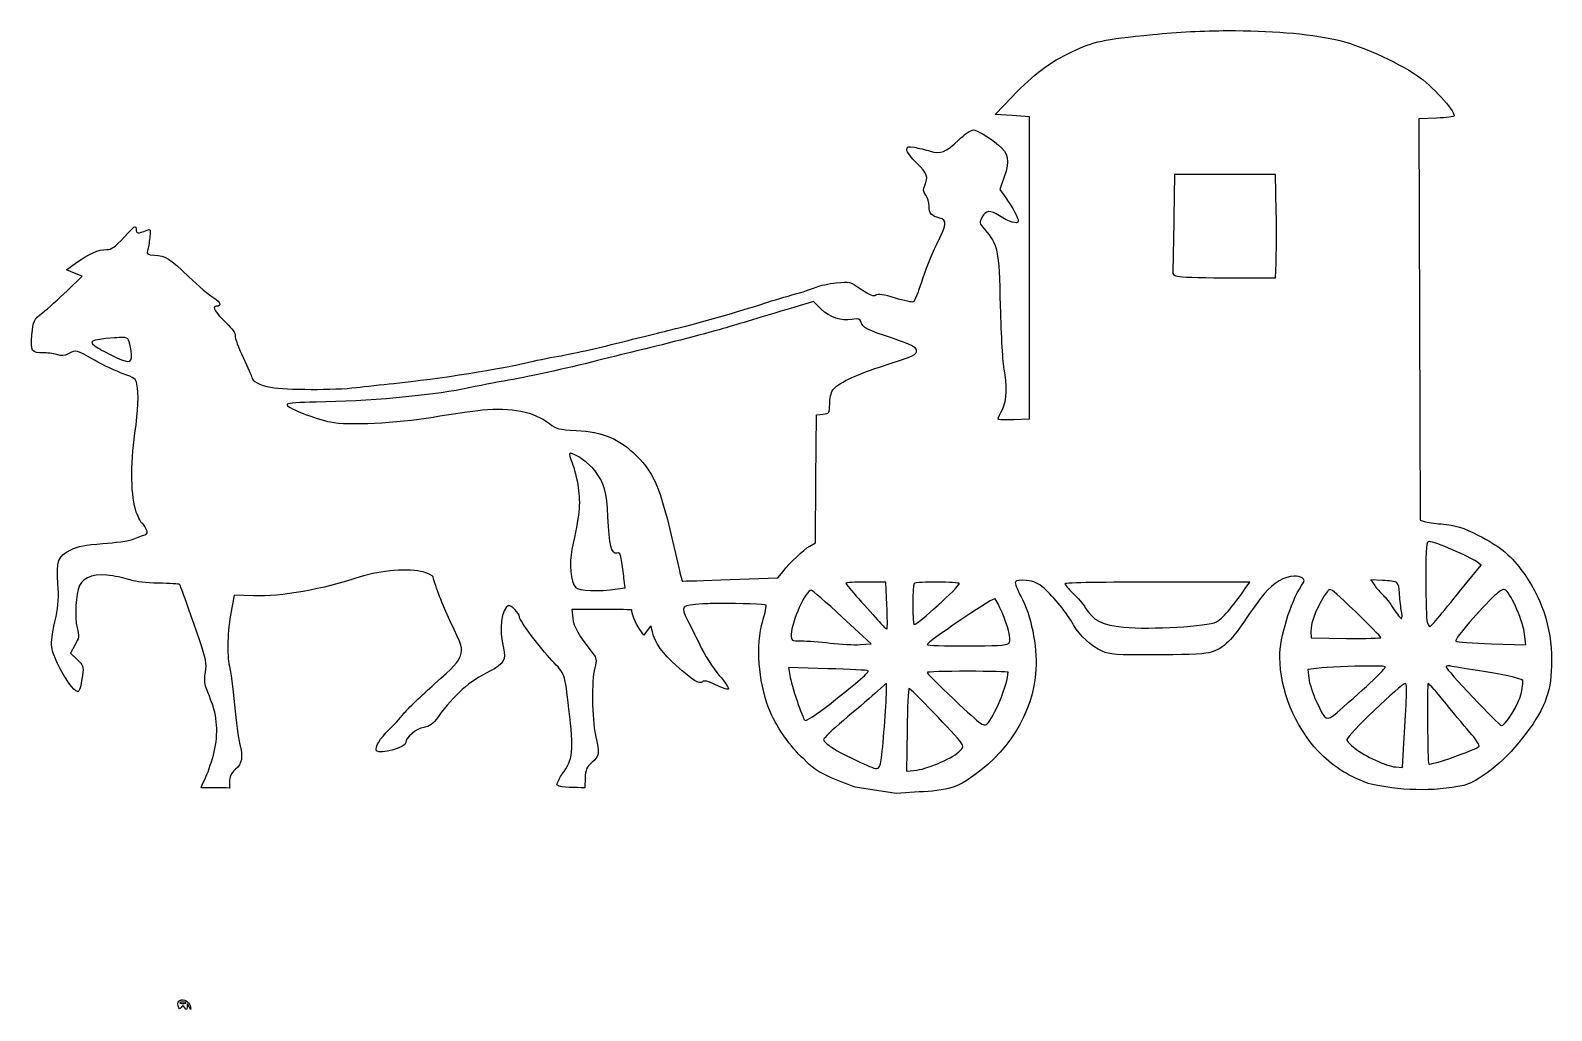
# Model space of a CAD drawing. Header units: centimetres. Extents: x -15.1 to 4.8, y -6 to 6.7.
import ezdxf

# ---------------------------------------------------------------- set-up
doc = ezdxf.new("R2010")
doc.units = ezdxf.units.CM
doc.header["$MEASUREMENT"] = 0
doc.layers.add('Layer 1', color=7, linetype='Continuous')

msp = doc.modelspace()

# ---------------------------------------------------------------- linework, layer by layer
at = {"layer": 'Layer 1'}
for points, knots in [([(0.56032, 6.73907), (0.23906, 6.73759), (-0.09446, 6.72101), (-0.41864, 6.68863), (-0.41864, 6.68863), (-1.09387, 6.6212), (-1.17349, 6.60371), (-1.47449, 6.46291), (-1.47449, 6.46291), (-1.76818, 6.32553), (-1.96386, 6.17813), (-2.25418, 5.87587), (-2.25418, 5.87587), (-2.25418, 5.87587), (-2.47908, 5.64271), (-2.47908, 5.64271), (-2.47908, 5.64271), (-2.47908, 5.64271), (-2.25418, 5.62948), (-2.25418, 5.62948), (-2.25418, 5.62948), (-2.25418, 5.62948), (-2.03011, 5.61625), (-2.03011, 5.61625), (-2.03011, 5.61625), (-2.03011, 5.61625), (-2.03011, 3.6451), (-2.03011, 3.6451), (-2.03011, 3.6451), (-2.03011, 3.6451), (-2.03011, 1.67395), (-2.03011, 1.67395), (-2.03011, 1.67395), (-2.03011, 1.67395), (-2.23516, 1.66568), (-2.23516, 1.66568), (-2.23516, 1.66568), (-2.34794, 1.66143), (-2.44021, 1.66547), (-2.44021, 1.67395), (-2.44021, 1.67395), (-2.44021, 1.68242), (-2.4164, 1.73596), (-2.38729, 1.79301), (-2.38729, 1.79301), (-2.32809, 1.90905), (-2.31862, 2.12507), (-2.36414, 2.32218), (-2.36414, 2.32218), (-2.37926, 2.38766), (-2.40021, 2.75676), (-2.41044, 3.14239), (-2.41044, 3.14239), (-2.43079, 3.90925), (-2.43589, 3.93255), (-2.61632, 4.14698), (-2.61632, 4.14698), (-2.68407, 4.2275), (-2.68586, 4.23745), (-2.64939, 4.30242), (-2.64939, 4.30242), (-2.59675, 4.3962), (-2.54199, 4.4016), (-2.42201, 4.32309), (-2.42201, 4.32309), (-2.30087, 4.24382), (-2.17562, 4.20755), (-2.17562, 4.25198), (-2.17562, 4.25198), (-2.17562, 4.29512), (-2.24907, 4.43331), (-2.3385, 4.55873), (-2.3385, 4.55873), (-2.3385, 4.55873), (-2.41457, 4.66456), (-2.41457, 4.66456), (-2.41457, 4.66456), (-2.41457, 4.66456), (-2.35835, 4.83075), (-2.35835, 4.83075), (-2.35835, 4.83075), (-2.28598, 5.04504), (-2.30336, 5.14128), (-2.43276, 5.24582), (-2.43276, 5.24582), (-2.57794, 5.3631), (-2.71176, 5.4425), (-2.76597, 5.44343), (-2.76597, 5.44343), (-2.79231, 5.44389), (-2.87652, 5.38497), (-2.95283, 5.31279), (-2.95283, 5.31279), (-3.12592, 5.14909), (-3.18588, 5.12522), (-3.3249, 5.16644), (-3.3249, 5.16644), (-3.38393, 5.18394), (-3.47704, 5.20689), (-3.53161, 5.21688), (-3.53161, 5.21688), (-3.61678, 5.23247), (-3.63083, 5.22792), (-3.63083, 5.18629), (-3.63083, 5.18629), (-3.63083, 5.15962), (-3.5713, 5.07936), (-3.49854, 5.0077), (-3.49854, 5.0077), (-3.36123, 4.87245), (-3.34613, 4.82946), (-3.39601, 4.71997), (-3.39601, 4.71997), (-3.41966, 4.66805), (-3.417, 4.64232), (-3.38278, 4.59347), (-3.38278, 4.59347), (-3.35921, 4.55982), (-3.33979, 4.49469), (-3.33979, 4.44878), (-3.33979, 4.44878), (-3.33979, 4.35534), (-3.30743, 4.31925), (-3.20088, 4.29251), (-3.20088, 4.29251), (-3.10106, 4.26746), (-3.10683, 4.2154), (-3.24222, 3.94194), (-3.24222, 3.94194), (-3.30512, 3.8149), (-3.39144, 3.59944), (-3.43404, 3.46321), (-3.43404, 3.46321), (-3.47664, 3.32698), (-3.52591, 3.20962), (-3.54318, 3.20276), (-3.54318, 3.20276), (-3.56045, 3.1959), (-3.66849, 3.21898), (-3.78296, 3.25402), (-3.78296, 3.25402), (-3.93535, 3.30067), (-4.0026, 3.3104), (-4.03431, 3.2904), (-4.03431, 3.2904), (-4.06803, 3.26913), (-4.1101, 3.28604), (-4.22448, 3.36481), (-4.22448, 3.36481), (-4.36924, 3.46451), (-4.37412, 3.46598), (-4.55025, 3.44832), (-4.55025, 3.44832), (-4.64857, 3.43846), (-4.76617, 3.41281), (-4.81153, 3.3921), (-4.81153, 3.3921), (-4.85688, 3.37139), (-4.99976, 3.32522), (-5.12903, 3.28957), (-5.12903, 3.28957), (-5.2583, 3.25392), (-5.43529, 3.20074), (-5.5226, 3.17133), (-5.5226, 3.17133), (-5.77435, 3.08656), (-6.37491, 2.91452), (-6.62062, 2.85631), (-6.62062, 2.85631), (-6.74431, 2.82701), (-7.08364, 2.74276), (-7.37468, 2.66945), (-7.37468, 2.66945), (-7.66572, 2.59614), (-8.02291, 2.51663), (-8.16843, 2.49251), (-8.16843, 2.49251), (-8.31395, 2.46839), (-8.4985, 2.43084), (-8.57853, 2.40983), (-8.57853, 2.40983), (-8.87255, 2.33263), (-9.74746, 2.19515), (-10.32478, 2.13532), (-10.32478, 2.13532), (-10.47758, 2.11949), (-10.69669, 2.09601), (-10.81178, 2.0824), (-10.81178, 2.0824), (-11.09576, 2.04884), (-11.73463, 2.05042), (-11.92716, 2.08571), (-11.92716, 2.08571), (-12.07094, 2.11206), (-12.17686, 2.16781), (-12.17686, 2.21717), (-12.17686, 2.21717), (-12.17686, 2.22802), (-12.22728, 2.34305), (-12.28848, 2.47183), (-12.28848, 2.47183), (-12.34968, 2.60061), (-12.39682, 2.72871), (-12.39349, 2.75708), (-12.39349, 2.75708), (-12.38976, 2.78876), (-12.43301, 2.85256), (-12.50594, 2.92244), (-12.50594, 2.92244), (-12.64897, 3.05949), (-12.7003, 3.14237), (-12.64237, 3.14237), (-12.64237, 3.14237), (-12.56244, 3.14237), (-12.57664, 3.19278), (-12.67296, 3.25151), (-12.67296, 3.25151), (-12.72762, 3.28484), (-12.87338, 3.40855), (-12.99707, 3.52684), (-12.99707, 3.52684), (-13.25623, 3.77469), (-13.30069, 3.80217), (-13.44769, 3.81044), (-13.44769, 3.81044), (-13.54257, 3.81578), (-13.55335, 3.82337), (-13.53781, 3.86997), (-13.53781, 3.86997), (-13.5281, 3.89907), (-13.51436, 3.97544), (-13.50722, 4.03947), (-13.50722, 4.03947), (-13.49544, 4.145), (-13.49893, 4.1537), (-13.5436, 4.13538), (-13.5436, 4.13538), (-13.66635, 4.08505), (-13.68546, 4.08709), (-13.68664, 4.15109), (-13.68664, 4.15109), (-13.68764, 4.20537), (-13.70789, 4.19124), (-13.83878, 4.04774), (-13.83878, 4.04774), (-13.96267, 3.9119), (-14.00404, 3.88222), (-14.07194, 3.88238), (-14.07194, 3.88238), (-14.17837, 3.88262), (-14.30051, 3.83008), (-14.46303, 3.71288), (-14.46303, 3.71288), (-14.46303, 3.71288), (-14.59284, 3.61945), (-14.59284, 3.61945), (-14.59284, 3.61945), (-14.59284, 3.61945), (-14.49114, 3.57646), (-14.49114, 3.57646), (-14.49114, 3.57646), (-14.49114, 3.57646), (-14.38861, 3.53429), (-14.38861, 3.53429), (-14.38861, 3.53429), (-14.38861, 3.53429), (-14.58622, 3.34495), (-14.58622, 3.34495), (-14.58622, 3.34495), (-14.69494, 3.24085), (-14.83876, 3.1115), (-14.90537, 3.05804), (-14.90537, 3.05804), (-15.02434, 2.96256), (-15.02676, 2.95715), (-15.04428, 2.76865), (-15.04428, 2.76865), (-15.0647, 2.54893), (-15.05454, 2.53446), (-14.88388, 2.53383), (-14.88388, 2.53383), (-14.82298, 2.53362), (-14.744, 2.52249), (-14.70859, 2.50903), (-14.70859, 2.50903), (-14.66334, 2.49182), (-14.62325, 2.49575), (-14.57216, 2.52226), (-14.57216, 2.52226), (-14.4703, 2.5751), (-14.4638, 2.57368), (-14.22903, 2.43958), (-14.22903, 2.43958), (-14.11337, 2.37352), (-13.94418, 2.29341), (-13.85365, 2.26181), (-13.85365, 2.26181), (-13.7117, 2.21227), (-13.6875, 2.19419), (-13.67423, 2.12786), (-13.67423, 2.12786), (-13.64825, 1.99794), (-13.65674, 1.78838), (-13.70069, 1.48625), (-13.70069, 1.48625), (-13.76066, 1.07402), (-13.75343, 0.64506), (-13.68333, 0.45768), (-13.68333, 0.45768), (-13.65313, 0.37695), (-13.61926, 0.31133), (-13.60809, 0.31133), (-13.60809, 0.31133), (-13.59692, 0.31133), (-13.57363, 0.28123), (-13.55683, 0.24436), (-13.55683, 0.24436), (-13.53091, 0.18748), (-13.53339, 0.17434), (-13.57254, 0.16168), (-13.57254, 0.16168), (-13.59792, 0.15347), (-13.66647, 0.1282), (-13.72468, 0.10546), (-13.72468, 0.10546), (-13.78289, 0.08272), (-13.96148, 0.056), (-14.12156, 0.04593), (-14.12156, 0.04593), (-14.34678, 0.03176), (-14.44119, 0.01412), (-14.53745, -0.03345), (-14.53745, -0.03345), (-14.70344, -0.11547), (-14.72833, -0.18298), (-14.7053, -0.47745), (-14.7053, -0.47745), (-14.69179, -0.65016), (-14.69875, -0.75954), (-14.73093, -0.90657), (-14.73093, -0.90657), (-14.81295, -1.28127), (-14.81192, -1.30507), (-14.71026, -1.51925), (-14.71026, -1.51925), (-14.61969, -1.71006), (-14.4958, -1.88471), (-14.45146, -1.88471), (-14.45146, -1.88471), (-14.42432, -1.88471), (-14.40793, -1.8311), (-14.38531, -1.67056), (-14.38531, -1.67056), (-14.36927, -1.55669), (-14.374, -1.54258), (-14.45559, -1.46633), (-14.45559, -1.46633), (-14.45559, -1.46633), (-14.54323, -1.38447), (-14.54323, -1.38447), (-14.54323, -1.38447), (-14.54323, -1.38447), (-14.4837, -1.27946), (-14.4837, -1.27946), (-14.4837, -1.27946), (-14.4302, -1.18428), (-14.42706, -1.16209), (-14.45476, -1.05208), (-14.45476, -1.05208), (-14.49035, -0.91073), (-14.47394, -0.60777), (-14.42499, -0.50307), (-14.42499, -0.50307), (-14.37029, -0.38604), (-14.2049, -0.3375), (-13.99008, -0.37491), (-13.99008, -0.37491), (-13.8943, -0.39159), (-13.78339, -0.41847), (-13.74369, -0.43444), (-13.74369, -0.43444), (-13.70399, -0.45041), (-13.54869, -0.46642), (-13.39808, -0.47082), (-13.39808, -0.47082), (-13.24747, -0.47522), (-13.12138, -0.48274), (-13.11779, -0.48736), (-13.11779, -0.48736), (-13.10757, -0.50048), (-12.97798, -0.86231), (-12.86313, -1.19843), (-12.86313, -1.19843), (-12.77154, -1.46647), (-12.7613, -1.519), (-12.78127, -1.6259), (-12.78127, -1.6259), (-12.79707, -1.71048), (-12.79378, -1.77452), (-12.77052, -1.83591), (-12.77052, -1.83591), (-12.75208, -1.88457), (-12.71825, -1.9751), (-12.69528, -2.03683), (-12.69528, -2.03683), (-12.61996, -2.23921), (-12.61362, -2.48265), (-12.67709, -2.714), (-12.67709, -2.714), (-12.70823, -2.82749), (-12.75737, -2.96667), (-12.78623, -3.02323), (-12.78623, -3.02323), (-12.81509, -3.07979), (-12.83832, -3.13262), (-12.83832, -3.13981), (-12.83832, -3.13981), (-12.83832, -3.14685), (-12.56649, -3.13946), (-12.46294, -3.14394), (-12.46294, -3.14394), (-12.46649, -3.1277), (-12.4679, -3.10595), (-12.4679, -3.07614), (-12.4679, -3.07614), (-12.4679, -2.99213), (-12.45165, -2.95545), (-12.38852, -2.8992), (-12.38852, -2.8992), (-12.30215, -2.82224), (-12.2905, -2.74798), (-12.3356, -2.55938), (-12.3356, -2.55938), (-12.34952, -2.50117), (-12.37923, -2.27495), (-12.40175, -2.05667), (-12.40175, -2.05667), (-12.42427, -1.83839), (-12.45409, -1.61217), (-12.4679, -1.55396), (-12.4679, -1.55396), (-12.50354, -1.40367), (-12.49401, -1.08698), (-12.4464, -0.83876), (-12.4464, -0.83876), (-12.4464, -0.83876), (-12.40589, -0.62627), (-12.40589, -0.62627), (-12.40589, -0.62627), (-12.40589, -0.62627), (-12.15288, -0.63619), (-12.15288, -0.63619), (-12.15288, -0.63619), (-11.7927, -0.64926), (-11.26018, -0.55387), (-10.74811, -0.38484), (-10.74811, -0.38484), (-10.502, -0.3036), (-10.11682, -0.27483), (-9.93948, -0.32448), (-9.93948, -0.32448), (-9.8724, -0.34326), (-9.81442, -0.37139), (-9.8105, -0.38732), (-9.8105, -0.38732), (-9.7782, -0.51845), (-9.68963, -0.74849), (-9.59057, -0.95865), (-9.59057, -0.95865), (-9.42738, -1.30487), (-9.42494, -1.31259), (-9.45414, -1.41836), (-9.45414, -1.41836), (-9.47407, -1.49052), (-9.55069, -1.57445), (-9.79066, -1.78464), (-9.79066, -1.78464), (-9.96176, -1.93452), (-10.14299, -2.10893), (-10.19332, -2.17242), (-10.19332, -2.17242), (-10.24365, -2.23591), (-10.33076, -2.33116), (-10.3868, -2.38409), (-10.3868, -2.38409), (-10.50227, -2.49314), (-10.57334, -2.61382), (-10.5472, -2.65611), (-10.5472, -2.65611), (-10.51229, -2.71259), (-10.16603, -2.61417), (-10.16603, -2.5478), (-10.16603, -2.5478), (-10.16603, -2.48303), (-10.02871, -2.36704), (-9.93369, -2.35184), (-9.93369, -2.35184), (-9.85105, -2.33863), (-9.81459, -2.31223), (-9.74104, -2.20963), (-9.74104, -2.20963), (-9.54276, -1.93304), (-9.33488, -1.74908), (-9.07131, -1.61845), (-9.07131, -1.61845), (-8.89261, -1.52989), (-8.855, -1.46727), (-8.89272, -1.31749), (-8.89272, -1.31749), (-8.95229, -1.08092), (-8.91915, -0.79873), (-8.8274, -0.76352), (-8.8274, -0.76352), (-8.79334, -0.75045), (-8.68436, -0.86249), (-8.68436, -0.91069), (-8.68436, -0.91069), (-8.68436, -0.95688), (-8.41543, -1.31775), (-8.26103, -1.47872), (-8.26103, -1.47872), (-8.08631, -1.66087), (-8.09435, -1.63762), (-8.03779, -2.11289), (-8.03779, -2.11289), (-7.97321, -2.65553), (-7.98638, -2.78173), (-8.12626, -2.95956), (-8.12626, -2.95956), (-8.15475, -2.99577), (-8.18545, -3.06045), (-8.19489, -3.10343), (-8.19489, -3.10343), (-8.13759, -3.14657), (-7.94224, -3.133), (-7.83191, -3.14146), (-7.83191, -3.14146), (-7.83191, -3.14146), (-7.82695, -3.01248), (-7.82695, -3.01248), (-7.82695, -3.01248), (-7.82274, -2.90405), (-7.80898, -2.87198), (-7.73765, -2.80825), (-7.73765, -2.80825), (-7.64073, -2.72165), (-7.6388, -2.70555), (-7.69217, -2.45354), (-7.69217, -2.45354), (-7.73888, -2.23303), (-7.74435, -1.74494), (-7.70209, -1.57711), (-7.70209, -1.57711), (-7.67502, -1.46961), (-7.67707, -1.45053), (-7.72689, -1.38694), (-7.72689, -1.38694), (-7.90653, -1.15769), (-7.97697, -1.03475), (-7.98899, -0.92805), (-7.98899, -0.92805), (-7.98899, -0.92805), (-8.00222, -0.81312), (-8.00222, -0.81312), (-8.00222, -0.81312), (-8.00222, -0.81312), (-7.60452, -0.81312), (-7.60452, -0.81312), (-7.60452, -0.81312), (-7.38579, -0.81293), (-7.21085, -0.81715), (-7.21591, -0.82222), (-7.21591, -0.82222), (-7.23253, -0.83884), (-7.16908, -0.99687), (-7.11504, -1.0744), (-7.11504, -1.0744), (-7.11504, -1.0744), (-7.06212, -1.15047), (-7.06212, -1.15047), (-7.06212, -1.15047), (-7.06212, -1.15047), (-7.01582, -1.08846), (-7.01582, -1.08846), (-7.01582, -1.08846), (-7.01582, -1.08846), (-6.96869, -1.02645), (-6.96869, -1.02645), (-6.96869, -1.02645), (-6.96869, -1.02645), (-6.94967, -1.105), (-6.94967, -1.105), (-6.94967, -1.105), (-6.91589, -1.24515), (-6.81077, -1.39558), (-6.64127, -1.54487), (-6.64127, -1.54487), (-6.41163, -1.74712), (-6.33788, -1.79241), (-6.29566, -1.75736), (-6.29566, -1.75736), (-6.27072, -1.73666), (-6.22438, -1.74679), (-6.12451, -1.79622), (-6.12451, -1.79622), (-6.0495, -1.83334), (-5.97574, -1.85936), (-5.95997, -1.8541), (-5.95997, -1.8541), (-5.9442, -1.84884), (-5.99697, -1.76747), (-6.07738, -1.67303), (-6.07738, -1.67303), (-6.15779, -1.57859), (-6.27211, -1.39985), (-6.33121, -1.27615), (-6.33121, -1.27615), (-6.39031, -1.15246), (-6.46168, -1.0075), (-6.48996, -0.95369), (-6.48996, -0.95369), (-6.58603, -0.7709), (-6.57331, -0.75717), (-6.29648, -0.7412), (-6.29648, -0.7412), (-6.237, -0.73777), (-6.15686, -0.73598), (-6.0691, -0.73541), (-6.0691, -0.73541), (-5.80584, -0.73371), (-5.47798, -0.74362), (-5.46387, -0.75773), (-5.46387, -0.75773), (-5.45872, -0.76288), (-5.47885, -0.85489), (-5.50852, -0.96196), (-5.50852, -0.96196), (-5.59944, -1.29007), (-5.56877, -1.73513), (-5.42997, -2.10463), (-5.42997, -2.10463), (-5.3492, -2.31965), (-5.13682, -2.62734), (-4.97522, -2.76278), (-4.97522, -2.76278), (-4.79252, -2.97527), (-4.54565, -3.03079), (-4.30549, -3.13237), (-4.30549, -3.13237), (-4.30549, -3.13237), (-3.76851, -3.2162), (-3.76851, -3.2162), (-3.76851, -3.2162), (-3.44975, -3.17495), (-3.12694, -3.22395), (-2.85689, -3.04886), (-2.85689, -3.04886), (-2.31161, -2.70228), (-1.98122, -2.17642), (-1.94573, -1.59696), (-1.94573, -1.59696), (-1.92678, -1.28751), (-2.01034, -0.87879), (-2.13921, -0.64777), (-2.13921, -0.64777), (-2.19001, -0.55669), (-2.22357, -0.46874), (-2.21362, -0.45264), (-2.21362, -0.45264), (-2.20262, -0.43483), (-2.14505, -0.42863), (-2.06727, -0.4361), (-2.06727, -0.4361), (-1.96958, -0.44549), (-1.91543, -0.46905), (-1.83824, -0.5378), (-1.83824, -0.5378), (-1.70812, -0.6537), (-1.54229, -0.86), (-1.45377, -1.01488), (-1.45377, -1.01488), (-1.37087, -1.15992), (-1.22753, -1.29147), (-1.07922, -1.35884), (-1.07922, -1.35884), (-0.98506, -1.40161), (-0.89922, -1.40768), (-0.38965, -1.40762), (-0.38965, -1.40762), (-0.0695, -1.40759), (0.24488, -1.39512), (0.30902, -1.38033), (0.30902, -1.38033), (0.47541, -1.34197), (0.5998, -1.23169), (0.77535, -0.96609), (0.77535, -0.96609), (0.85975, -0.83839), (0.97683, -0.676), (1.0358, -0.60477), (1.0358, -0.60477), (1.14913, -0.46787), (1.30414, -0.38104), (1.42358, -0.37739), (1.42358, -0.37739), (1.46339, -0.37617), (1.49965, -0.3847), (1.52859, -0.40302), (1.52859, -0.40302), (1.56336, -0.42504), (1.56227, -0.43686), (1.52032, -0.50141), (1.52032, -0.50141), (1.37175, -0.73005), (1.23804, -1.17253), (1.23755, -1.4382), (1.23755, -1.4382), (1.23676, -1.85968), (1.43332, -2.33952), (1.7386, -2.66272), (1.7386, -2.66272), (1.92329, -2.85825), (2.09081, -2.96711), (2.39096, -3.08605), (2.39096, -3.08605), (2.79328, -3.17808), (3.23276, -3.19404), (3.63781, -3.11085), (3.63781, -3.11085), (3.9009, -3.01889), (4.19624, -2.77079), (4.45306, -2.42707), (4.45306, -2.42707), (4.70949, -2.08387), (4.78296, -1.87301), (4.78296, -1.47622), (4.78296, -1.47622), (4.78296, -1.03707), (4.65276, -0.64997), (4.3836, -0.29056), (4.3836, -0.29056), (4.23798, -0.09612), (4.08855, 0.02307), (3.83046, 0.15262), (3.83046, 0.15262), (3.6197, 0.25841), (3.54409, 0.28152), (3.34181, 0.30227), (3.34181, 0.30227), (3.25491, 0.31119), (3.1575, 0.32572), (3.12601, 0.33452), (3.12601, 0.33452), (3.12601, 0.33452), (3.06896, 0.35106), (3.06896, 0.35106), (3.06896, 0.35106), (3.06896, 0.35106), (3.05986, 2.97044), (3.05986, 2.97044), (3.05986, 2.97044), (3.05986, 2.97044), (3.04994, 5.58982), (3.04994, 5.58982), (3.04994, 5.58982), (3.04994, 5.58982), (3.28145, 5.59726), (3.28145, 5.59726), (3.28145, 5.59726), (3.40878, 5.60146), (3.51296, 5.6144), (3.51296, 5.6262), (3.51296, 5.6262), (3.51296, 5.70225), (3.21782, 6.0256), (3.03423, 6.15041), (3.03423, 6.15041), (2.75959, 6.3371), (2.24919, 6.56258), (1.96515, 6.62335), (1.96515, 6.62335), (1.59727, 6.70206), (1.09582, 6.74158), (0.56038, 6.73911), (0.56038, 6.73911), (0.56038, 6.73911), (0.56032, 6.73907), (0.56032, 6.73907)], [0, 0, 0, 0, 0.00505051, 0.00505051, 0.00505051, 0.00505051, 0.01010101, 0.01010101, 0.01010101, 0.01010101, 0.01515152, 0.01515152, 0.01515152, 0.01515152, 0.02020202, 0.02020202, 0.02020202, 0.02020202, 0.02525253, 0.02525253, 0.02525253, 0.02525253, 0.03030303, 0.03030303, 0.03030303, 0.03030303, 0.03535354, 0.03535354, 0.03535354, 0.03535354, 0.04040404, 0.04040404, 0.04040404, 0.04040404, 0.04545455, 0.04545455, 0.04545455, 0.04545455, 0.05050505, 0.05050505, 0.05050505, 0.05050505, 0.05555556, 0.05555556, 0.05555556, 0.05555556, 0.06060606, 0.06060606, 0.06060606, 0.06060606, 0.06565657, 0.06565657, 0.06565657, 0.06565657, 0.07070707, 0.07070707, 0.07070707, 0.07070707, 0.07575758, 0.07575758, 0.07575758, 0.07575758, 0.08080808, 0.08080808, 0.08080808, 0.08080808, 0.08585859, 0.08585859, 0.08585859, 0.08585859, 0.09090909, 0.09090909, 0.09090909, 0.09090909, 0.0959596, 0.0959596, 0.0959596, 0.0959596, 0.1010101, 0.1010101, 0.1010101, 0.1010101, 0.10606061, 0.10606061, 0.10606061, 0.10606061, 0.11111111, 0.11111111, 0.11111111, 0.11111111, 0.11616162, 0.11616162, 0.11616162, 0.11616162, 0.12121212, 0.12121212, 0.12121212, 0.12121212, 0.12626263, 0.12626263, 0.12626263, 0.12626263, 0.13131313, 0.13131313, 0.13131313, 0.13131313, 0.13636364, 0.13636364, 0.13636364, 0.13636364, 0.14141414, 0.14141414, 0.14141414, 0.14141414, 0.14646465, 0.14646465, 0.14646465, 0.14646465, 0.15151515, 0.15151515, 0.15151515, 0.15151515, 0.15656566, 0.15656566, 0.15656566, 0.15656566, 0.16161616, 0.16161616, 0.16161616, 0.16161616, 0.16666667, 0.16666667, 0.16666667, 0.16666667, 0.17171717, 0.17171717, 0.17171717, 0.17171717, 0.17676768, 0.17676768, 0.17676768, 0.17676768, 0.18181818, 0.18181818, 0.18181818, 0.18181818, 0.18686869, 0.18686869, 0.18686869, 0.18686869, 0.19191919, 0.19191919, 0.19191919, 0.19191919, 0.1969697, 0.1969697, 0.1969697, 0.1969697, 0.2020202, 0.2020202, 0.2020202, 0.2020202, 0.20707071, 0.20707071, 0.20707071, 0.20707071, 0.21212121, 0.21212121, 0.21212121, 0.21212121, 0.21717172, 0.21717172, 0.21717172, 0.21717172, 0.22222222, 0.22222222, 0.22222222, 0.22222222, 0.22727273, 0.22727273, 0.22727273, 0.22727273, 0.23232323, 0.23232323, 0.23232323, 0.23232323, 0.23737374, 0.23737374, 0.23737374, 0.23737374, 0.24242424, 0.24242424, 0.24242424, 0.24242424, 0.24747475, 0.24747475, 0.24747475, 0.24747475, 0.25252525, 0.25252525, 0.25252525, 0.25252525, 0.25757576, 0.25757576, 0.25757576, 0.25757576, 0.26262626, 0.26262626, 0.26262626, 0.26262626, 0.26767677, 0.26767677, 0.26767677, 0.26767677, 0.27272727, 0.27272727, 0.27272727, 0.27272727, 0.27777778, 0.27777778, 0.27777778, 0.27777778, 0.28282828, 0.28282828, 0.28282828, 0.28282828, 0.28787879, 0.28787879, 0.28787879, 0.28787879, 0.29292929, 0.29292929, 0.29292929, 0.29292929, 0.2979798, 0.2979798, 0.2979798, 0.2979798, 0.3030303, 0.3030303, 0.3030303, 0.3030303, 0.30808081, 0.30808081, 0.30808081, 0.30808081, 0.31313131, 0.31313131, 0.31313131, 0.31313131, 0.31818182, 0.31818182, 0.31818182, 0.31818182, 0.32323232, 0.32323232, 0.32323232, 0.32323232, 0.32828283, 0.32828283, 0.32828283, 0.32828283, 0.33333333, 0.33333333, 0.33333333, 0.33333333, 0.33838384, 0.33838384, 0.33838384, 0.33838384, 0.34343434, 0.34343434, 0.34343434, 0.34343434, 0.34848485, 0.34848485, 0.34848485, 0.34848485, 0.35353535, 0.35353535, 0.35353535, 0.35353535, 0.35858586, 0.35858586, 0.35858586, 0.35858586, 0.36363636, 0.36363636, 0.36363636, 0.36363636, 0.36868687, 0.36868687, 0.36868687, 0.36868687, 0.37373737, 0.37373737, 0.37373737, 0.37373737, 0.37878788, 0.37878788, 0.37878788, 0.37878788, 0.38383838, 0.38383838, 0.38383838, 0.38383838, 0.38888889, 0.38888889, 0.38888889, 0.38888889, 0.39393939, 0.39393939, 0.39393939, 0.39393939, 0.3989899, 0.3989899, 0.3989899, 0.3989899, 0.4040404, 0.4040404, 0.4040404, 0.4040404, 0.40909091, 0.40909091, 0.40909091, 0.40909091, 0.41414141, 0.41414141, 0.41414141, 0.41414141, 0.41919192, 0.41919192, 0.41919192, 0.41919192, 0.42424242, 0.42424242, 0.42424242, 0.42424242, 0.42929293, 0.42929293, 0.42929293, 0.42929293, 0.43434343, 0.43434343, 0.43434343, 0.43434343, 0.43939394, 0.43939394, 0.43939394, 0.43939394, 0.44444444, 0.44444444, 0.44444444, 0.44444444, 0.44949495, 0.44949495, 0.44949495, 0.44949495, 0.45454545, 0.45454545, 0.45454545, 0.45454545, 0.45959596, 0.45959596, 0.45959596, 0.45959596, 0.46464646, 0.46464646, 0.46464646, 0.46464646, 0.46969697, 0.46969697, 0.46969697, 0.46969697, 0.47474747, 0.47474747, 0.47474747, 0.47474747, 0.47979798, 0.47979798, 0.47979798, 0.47979798, 0.48484848, 0.48484848, 0.48484848, 0.48484848, 0.48989899, 0.48989899, 0.48989899, 0.48989899, 0.49494949, 0.49494949, 0.49494949, 0.49494949, 0.5, 0.5, 0.5, 0.5, 0.50505051, 0.50505051, 0.50505051, 0.50505051, 0.51010101, 0.51010101, 0.51010101, 0.51010101, 0.51515152, 0.51515152, 0.51515152, 0.51515152, 0.52020202, 0.52020202, 0.52020202, 0.52020202, 0.52525253, 0.52525253, 0.52525253, 0.52525253, 0.53030303, 0.53030303, 0.53030303, 0.53030303, 0.53535354, 0.53535354, 0.53535354, 0.53535354, 0.54040404, 0.54040404, 0.54040404, 0.54040404, 0.54545455, 0.54545455, 0.54545455, 0.54545455, 0.55050505, 0.55050505, 0.55050505, 0.55050505, 0.55555556, 0.55555556, 0.55555556, 0.55555556, 0.56060606, 0.56060606, 0.56060606, 0.56060606, 0.56565657, 0.56565657, 0.56565657, 0.56565657, 0.57070707, 0.57070707, 0.57070707, 0.57070707, 0.57575758, 0.57575758, 0.57575758, 0.57575758, 0.58080808, 0.58080808, 0.58080808, 0.58080808, 0.58585859, 0.58585859, 0.58585859, 0.58585859, 0.59090909, 0.59090909, 0.59090909, 0.59090909, 0.5959596, 0.5959596, 0.5959596, 0.5959596, 0.6010101, 0.6010101, 0.6010101, 0.6010101, 0.60606061, 0.60606061, 0.60606061, 0.60606061, 0.61111111, 0.61111111, 0.61111111, 0.61111111, 0.61616162, 0.61616162, 0.61616162, 0.61616162, 0.62121212, 0.62121212, 0.62121212, 0.62121212, 0.62626263, 0.62626263, 0.62626263, 0.62626263, 0.63131313, 0.63131313, 0.63131313, 0.63131313, 0.63636364, 0.63636364, 0.63636364, 0.63636364, 0.64141414, 0.64141414, 0.64141414, 0.64141414, 0.64646465, 0.64646465, 0.64646465, 0.64646465, 0.65151515, 0.65151515, 0.65151515, 0.65151515, 0.65656566, 0.65656566, 0.65656566, 0.65656566, 0.66161616, 0.66161616, 0.66161616, 0.66161616, 0.66666667, 0.66666667, 0.66666667, 0.66666667, 0.67171717, 0.67171717, 0.67171717, 0.67171717, 0.67676768, 0.67676768, 0.67676768, 0.67676768, 0.68181818, 0.68181818, 0.68181818, 0.68181818, 0.68686869, 0.68686869, 0.68686869, 0.68686869, 0.69191919, 0.69191919, 0.69191919, 0.69191919, 0.6969697, 0.6969697, 0.6969697, 0.6969697, 0.7020202, 0.7020202, 0.7020202, 0.7020202, 0.70707071, 0.70707071, 0.70707071, 0.70707071, 0.71212121, 0.71212121, 0.71212121, 0.71212121, 0.71717172, 0.71717172, 0.71717172, 0.71717172, 0.72222222, 0.72222222, 0.72222222, 0.72222222, 0.72727273, 0.72727273, 0.72727273, 0.72727273, 0.73232323, 0.73232323, 0.73232323, 0.73232323, 0.73737374, 0.73737374, 0.73737374, 0.73737374, 0.74242424, 0.74242424, 0.74242424, 0.74242424, 0.74747475, 0.74747475, 0.74747475, 0.74747475, 0.75252525, 0.75252525, 0.75252525, 0.75252525, 0.75757576, 0.75757576, 0.75757576, 0.75757576, 0.76262626, 0.76262626, 0.76262626, 0.76262626, 0.76767677, 0.76767677, 0.76767677, 0.76767677, 0.77272727, 0.77272727, 0.77272727, 0.77272727, 0.77777778, 0.77777778, 0.77777778, 0.77777778, 0.78282828, 0.78282828, 0.78282828, 0.78282828, 0.78787879, 0.78787879, 0.78787879, 0.78787879, 0.79292929, 0.79292929, 0.79292929, 0.79292929, 0.7979798, 0.7979798, 0.7979798, 0.7979798, 0.8030303, 0.8030303, 0.8030303, 0.8030303, 0.80808081, 0.80808081, 0.80808081, 0.80808081, 0.81313131, 0.81313131, 0.81313131, 0.81313131, 0.81818182, 0.81818182, 0.81818182, 0.81818182, 0.82323232, 0.82323232, 0.82323232, 0.82323232, 0.82828283, 0.82828283, 0.82828283, 0.82828283, 0.83333333, 0.83333333, 0.83333333, 0.83333333, 0.83838384, 0.83838384, 0.83838384, 0.83838384, 0.84343434, 0.84343434, 0.84343434, 0.84343434, 0.84848485, 0.84848485, 0.84848485, 0.84848485, 0.85353535, 0.85353535, 0.85353535, 0.85353535, 0.85858586, 0.85858586, 0.85858586, 0.85858586, 0.86363636, 0.86363636, 0.86363636, 0.86363636, 0.86868687, 0.86868687, 0.86868687, 0.86868687, 0.87373737, 0.87373737, 0.87373737, 0.87373737, 0.87878788, 0.87878788, 0.87878788, 0.87878788, 0.88383838, 0.88383838, 0.88383838, 0.88383838, 0.88888889, 0.88888889, 0.88888889, 0.88888889, 0.89393939, 0.89393939, 0.89393939, 0.89393939, 0.8989899, 0.8989899, 0.8989899, 0.8989899, 0.9040404, 0.9040404, 0.9040404, 0.9040404, 0.90909091, 0.90909091, 0.90909091, 0.90909091, 0.91414141, 0.91414141, 0.91414141, 0.91414141, 0.91919192, 0.91919192, 0.91919192, 0.91919192, 0.92424242, 0.92424242, 0.92424242, 0.92424242, 0.92929293, 0.92929293, 0.92929293, 0.92929293, 0.93434343, 0.93434343, 0.93434343, 0.93434343, 0.93939394, 0.93939394, 0.93939394, 0.93939394, 0.94444444, 0.94444444, 0.94444444, 0.94444444, 0.94949495, 0.94949495, 0.94949495, 0.94949495, 0.95454545, 0.95454545, 0.95454545, 0.95454545, 0.95959596, 0.95959596, 0.95959596, 0.95959596, 0.96464646, 0.96464646, 0.96464646, 0.96464646, 0.96969697, 0.96969697, 0.96969697, 0.96969697, 0.97474747, 0.97474747, 0.97474747, 0.97474747, 0.97979798, 0.97979798, 0.97979798, 0.97979798, 0.98484848, 0.98484848, 0.98484848, 0.98484848, 0.98989899, 0.98989899, 0.98989899, 0.98989899, 1, 1, 1, 1]), ([(-0.13752, 4.86218), (-0.13752, 4.86218), (0.52228, 4.86218), (0.52228, 4.86218), (0.52228, 4.86218), (0.52228, 4.86218), (1.18208, 4.86218), (1.18208, 4.86218), (1.18208, 4.86218), (1.18208, 4.86218), (1.19035, 4.37932), (1.19035, 4.37932), (1.19035, 4.37932), (1.19461, 4.11374), (1.19353, 3.81013), (1.1887, 3.70463), (1.1887, 3.70463), (1.1887, 3.70463), (1.18043, 3.51281), (1.18043, 3.51281), (1.18043, 3.51281), (1.18043, 3.51281), (0.60661, 3.51281), (0.60661, 3.51281), (0.60661, 3.51281), (0.2913, 3.51297), (-0.01103, 3.52033), (-0.0656, 3.52935), (-0.0656, 3.52935), (-0.16046, 3.54503), (-0.16482, 3.55024), (-0.15903, 3.6418), (-0.15903, 3.6418), (-0.1557, 3.69447), (-0.14921, 3.99072), (-0.14497, 4.29995), (-0.14497, 4.29995), (-0.14497, 4.29995), (-0.13753, 4.86219), (-0.13753, 4.86219), (-0.13753, 4.86219), (-0.13753, 4.86219), (-0.13752, 4.86218), (-0.13752, 4.86218)], [0, 0, 0, 0, 0.08333333, 0.08333333, 0.08333333, 0.08333333, 0.16666667, 0.16666667, 0.16666667, 0.16666667, 0.25, 0.25, 0.25, 0.25, 0.33333333, 0.33333333, 0.33333333, 0.33333333, 0.41666667, 0.41666667, 0.41666667, 0.41666667, 0.5, 0.5, 0.5, 0.5, 0.58333333, 0.58333333, 0.58333333, 0.58333333, 0.66666667, 0.66666667, 0.66666667, 0.66666667, 0.75, 0.75, 0.75, 0.75, 0.83333333, 0.83333333, 0.83333333, 0.83333333, 1, 1, 1, 1]), ([(-4.84627, 3.20358), (-4.84627, 3.20358), (-4.74622, 3.10601), (-4.74622, 3.10601), (-4.74622, 3.10601), (-4.63081, 2.99332), (-4.48994, 2.94596), (-4.34521, 2.97041), (-4.34521, 2.97041), (-4.2582, 2.98511), (-4.24197, 2.97964), (-4.22697, 2.93238), (-4.22697, 2.93238), (-4.20442, 2.86133), (-4.15667, 2.83764), (-3.80446, 2.71989), (-3.80446, 2.71989), (-3.57171, 2.64208), (-3.51062, 2.6109), (-3.50432, 2.56858), (-3.50432, 2.56858), (-3.49556, 2.50967), (-3.52071, 2.49799), (-3.98801, 2.34782), (-3.98801, 2.34782), (-4.30692, 2.24534), (-4.53854, 2.13228), (-4.5949, 2.05182), (-4.5949, 2.05182), (-4.61844, 2.01821), (-4.63624, 1.93886), (-4.63624, 1.86827), (-4.63624, 1.86827), (-4.63624, 1.74689), (-4.63855, 1.74322), (-4.72223, 1.73515), (-4.72223, 1.73515), (-4.72223, 1.73515), (-4.80822, 1.72688), (-4.80822, 1.72688), (-4.80822, 1.72688), (-4.80822, 1.72688), (-4.81566, 0.89179), (-4.81566, 0.89179), (-4.81566, 0.89179), (-4.81566, 0.89179), (-4.82227, 0.05753), (-4.82227, 0.05753), (-4.82227, 0.05753), (-4.82227, 0.05753), (-4.89503, 0.01371), (-4.89503, 0.01371), (-4.89503, 0.01371), (-4.98462, -0.04047), (-5.15672, -0.20304), (-5.24478, -0.31619), (-5.24478, -0.31619), (-5.24478, -0.31619), (-5.31093, -0.40135), (-5.31093, -0.40135), (-5.31093, -0.40135), (-5.31093, -0.40135), (-5.9327, -0.42285), (-5.9327, -0.42285), (-5.9327, -0.42285), (-6.27467, -0.43494), (-6.55694, -0.44418), (-6.56026, -0.44269), (-6.56026, -0.44269), (-6.56358, -0.44121), (-6.58383, -0.36275), (-6.60491, -0.26906), (-6.60491, -0.26906), (-6.83854, 0.76953), (-6.90281, 0.93753), (-7.16384, 1.19772), (-7.16384, 1.19772), (-7.3827, 1.41587), (-7.59828, 1.50577), (-7.94353, 1.52266), (-7.94353, 1.52266), (-8.17117, 1.5338), (-8.20393, 1.54192), (-8.29162, 1.61113), (-8.29162, 1.61113), (-8.48865, 1.76664), (-8.79987, 1.83005), (-9.16805, 1.78972), (-9.16805, 1.78972), (-9.30239, 1.775), (-9.59056, 1.73323), (-9.80884, 1.69712), (-9.80884, 1.69712), (-10.29861, 1.61608), (-10.91342, 1.58668), (-11.14912, 1.63263), (-11.14912, 1.63263), (-11.24141, 1.65062), (-11.40263, 1.70093), (-11.50713, 1.74425), (-11.50713, 1.74425), (-11.81712, 1.87274), (-11.80273, 1.8844), (-11.33432, 1.89142), (-11.33432, 1.89142), (-10.67541, 1.9013), (-9.85646, 1.9745), (-9.42519, 2.06175), (-9.42519, 2.06175), (-9.21418, 2.10444), (-8.97011, 2.1518), (-8.88279, 2.16676), (-8.88279, 2.16676), (-8.59449, 2.21613), (-8.08533, 2.32746), (-7.66571, 2.433), (-7.66571, 2.433), (-7.49108, 2.47692), (-7.2351, 2.53959), (-7.09686, 2.57273), (-7.09686, 2.57273), (-6.79343, 2.64547), (-6.18624, 2.804), (-5.98561, 2.86294), (-5.98561, 2.86294), (-5.90557, 2.88646), (-5.72698, 2.94027), (-5.58873, 2.982), (-5.58873, 2.982), (-5.45049, 3.02374), (-5.22693, 3.09062), (-5.09181, 3.13083), (-5.09181, 3.13083), (-5.09181, 3.13083), (-4.84624, 3.20359), (-4.84624, 3.20359), (-4.84624, 3.20359), (-4.84624, 3.20359), (-4.84627, 3.20358), (-4.84627, 3.20358)], [0, 0, 0, 0, 0.02777778, 0.02777778, 0.02777778, 0.02777778, 0.05555556, 0.05555556, 0.05555556, 0.05555556, 0.08333333, 0.08333333, 0.08333333, 0.08333333, 0.11111111, 0.11111111, 0.11111111, 0.11111111, 0.13888889, 0.13888889, 0.13888889, 0.13888889, 0.16666667, 0.16666667, 0.16666667, 0.16666667, 0.19444444, 0.19444444, 0.19444444, 0.19444444, 0.22222222, 0.22222222, 0.22222222, 0.22222222, 0.25, 0.25, 0.25, 0.25, 0.27777778, 0.27777778, 0.27777778, 0.27777778, 0.30555556, 0.30555556, 0.30555556, 0.30555556, 0.33333333, 0.33333333, 0.33333333, 0.33333333, 0.36111111, 0.36111111, 0.36111111, 0.36111111, 0.38888889, 0.38888889, 0.38888889, 0.38888889, 0.41666667, 0.41666667, 0.41666667, 0.41666667, 0.44444444, 0.44444444, 0.44444444, 0.44444444, 0.47222222, 0.47222222, 0.47222222, 0.47222222, 0.5, 0.5, 0.5, 0.5, 0.52777778, 0.52777778, 0.52777778, 0.52777778, 0.55555556, 0.55555556, 0.55555556, 0.55555556, 0.58333333, 0.58333333, 0.58333333, 0.58333333, 0.61111111, 0.61111111, 0.61111111, 0.61111111, 0.63888889, 0.63888889, 0.63888889, 0.63888889, 0.66666667, 0.66666667, 0.66666667, 0.66666667, 0.69444444, 0.69444444, 0.69444444, 0.69444444, 0.72222222, 0.72222222, 0.72222222, 0.72222222, 0.75, 0.75, 0.75, 0.75, 0.77777778, 0.77777778, 0.77777778, 0.77777778, 0.80555556, 0.80555556, 0.80555556, 0.80555556, 0.83333333, 0.83333333, 0.83333333, 0.83333333, 0.86111111, 0.86111111, 0.86111111, 0.86111111, 0.88888889, 0.88888889, 0.88888889, 0.88888889, 0.91666667, 0.91666667, 0.91666667, 0.91666667, 0.94444444, 0.94444444, 0.94444444, 0.94444444, 1, 1, 1, 1]), ([(-13.85947, 2.73559), (-13.77786, 2.73456), (-13.77531, 2.70242), (-13.75198, 2.5603), (-13.75198, 2.5603), (-13.72664, 2.40594), (-13.75932, 2.38965), (-13.93802, 2.471), (-13.93802, 2.471), (-14.02425, 2.51026), (-14.13399, 2.56727), (-14.18111, 2.5975), (-14.18111, 2.5975), (-14.32221, 2.68804), (-14.29723, 2.70358), (-13.9711, 2.72896), (-13.9711, 2.72896), (-13.92248, 2.73274), (-13.88668, 2.73592), (-13.85948, 2.73557), (-13.85948, 2.73557), (-13.85948, 2.73557), (-13.85947, 2.73559), (-13.85947, 2.73559)], [0, 0, 0, 0, 0.14285714, 0.14285714, 0.14285714, 0.14285714, 0.28571429, 0.28571429, 0.28571429, 0.28571429, 0.42857143, 0.42857143, 0.42857143, 0.42857143, 0.57142857, 0.57142857, 0.57142857, 0.57142857, 0.71428571, 0.71428571, 0.71428571, 0.71428571, 1, 1, 1, 1]), ([(-8.01631, 1.22499), (-7.96341, 1.22534), (-7.76545, 1.08411), (-7.69633, 0.99348), (-7.69633, 0.99348), (-7.57727, 0.83739), (-7.54553, 0.72284), (-7.53014, 0.39569), (-7.53014, 0.39569), (-7.51279, 0.02681), (-7.48297, -0.09601), (-7.41438, -0.07808), (-7.41438, -0.07808), (-7.37578, -0.06799), (-7.36353, -0.08611), (-7.35154, -0.17482), (-7.35154, -0.17482), (-7.34342, -0.23494), (-7.32937, -0.33955), (-7.32012, -0.40716), (-7.32012, -0.40716), (-7.32012, -0.40716), (-7.30358, -0.53036), (-7.30358, -0.53036), (-7.30358, -0.53036), (-7.30358, -0.53036), (-7.40528, -0.54524), (-7.40528, -0.54524), (-7.40528, -0.54524), (-7.66328, -0.58351), (-7.90233, -0.57322), (-7.95346, -0.52209), (-7.95346, -0.52209), (-8.01235, -0.4632), (-8.03613, -0.20349), (-7.99894, -0.03261), (-7.99894, -0.03261), (-7.89931, 0.42511), (-7.88593, 0.55889), (-7.91708, 0.77437), (-7.91708, 0.77437), (-7.93391, 0.89079), (-7.97026, 1.03609), (-7.99728, 1.09766), (-7.99728, 1.09766), (-8.0243, 1.15923), (-8.03687, 1.21541), (-8.02539, 1.22251), (-8.02539, 1.22251), (-8.02323, 1.22384), (-8.01982, 1.22497), (-8.01629, 1.22499), (-8.01629, 1.22499), (-8.01629, 1.22499), (-8.01629, 1.22499), (-8.01629, 1.22499), (-8.01629, 1.22499), (-8.01629, 1.22499), (-8.01631, 1.22499), (-8.01631, 1.22499)], [0, 0, 0, 0, 0.0625, 0.0625, 0.0625, 0.0625, 0.125, 0.125, 0.125, 0.125, 0.1875, 0.1875, 0.1875, 0.1875, 0.25, 0.25, 0.25, 0.25, 0.3125, 0.3125, 0.3125, 0.3125, 0.375, 0.375, 0.375, 0.375, 0.4375, 0.4375, 0.4375, 0.4375, 0.5, 0.5, 0.5, 0.5, 0.5625, 0.5625, 0.5625, 0.5625, 0.625, 0.625, 0.625, 0.625, 0.6875, 0.6875, 0.6875, 0.6875, 0.75, 0.75, 0.75, 0.75, 0.8125, 0.8125, 0.8125, 0.8125, 0.875, 0.875, 0.875, 0.875, 1, 1, 1, 1]), ([(3.18879, 0.07323), (3.25156, 0.07331), (3.72214, -0.12805), (3.80147, -0.18887), (3.80147, -0.18887), (3.80147, -0.18887), (3.86514, -0.23765), (3.86514, -0.23765), (3.86514, -0.23765), (3.86514, -0.23765), (3.68159, -0.45924), (3.68159, -0.45924), (3.68159, -0.45924), (3.58082, -0.58115), (3.43449, -0.7612), (3.35582, -0.85942), (3.35582, -0.85942), (3.27715, -0.95765), (3.20408, -1.03801), (3.19376, -1.03801), (3.19376, -1.03801), (3.18345, -1.03801), (3.16781, -1.01122), (3.15903, -0.97848), (3.15903, -0.97848), (3.15026, -0.94574), (3.14271, -0.69571), (3.14249, -0.42285), (3.14249, -0.42285), (3.14216, 0.0321), (3.14633, 0.07319), (3.18879, 0.07324), (3.18879, 0.07324), (3.18879, 0.07324), (3.18879, 0.07323), (3.18879, 0.07323)], [0, 0, 0, 0, 0.1, 0.1, 0.1, 0.1, 0.2, 0.2, 0.2, 0.2, 0.3, 0.3, 0.3, 0.3, 0.4, 0.4, 0.4, 0.4, 0.5, 0.5, 0.5, 0.5, 0.6, 0.6, 0.6, 0.6, 0.7, 0.7, 0.7, 0.7, 0.8, 0.8, 0.8, 0.8, 1, 1, 1, 1]), ([(-4.87521, -0.56177), (-4.86306, -0.56177), (-4.68262, -0.71953), (-4.4742, -0.91234), (-4.4742, -0.91234), (-4.4742, -0.91234), (-4.09552, -1.26291), (-4.09552, -1.26291), (-4.09552, -1.26291), (-4.09552, -1.26291), (-4.24021, -1.27201), (-4.24021, -1.27201), (-4.24021, -1.27201), (-4.31988, -1.27668), (-4.49454, -1.26775), (-4.62799, -1.25217), (-4.62799, -1.25217), (-4.76144, -1.23658), (-4.9311, -1.22323), (-5.00502, -1.22323), (-5.00502, -1.22323), (-5.13929, -1.22323), (-5.13869, -1.22315), (-5.13731, -1.13724), (-5.13731, -1.13724), (-5.1347, -0.97417), (-4.94696, -0.56177), (-4.87521, -0.56177)], [0, 0, 0, 0, 0.125, 0.125, 0.125, 0.125, 0.25, 0.25, 0.25, 0.25, 0.375, 0.375, 0.375, 0.375, 0.5, 0.5, 0.5, 0.5, 0.625, 0.625, 0.625, 0.625, 0.75, 0.75, 0.75, 0.75, 1, 1, 1, 1]), ([(-4.16332, -0.45594), (-4.16332, -0.45594), (-3.90204, -0.45594), (-3.90204, -0.45594), (-3.90204, -0.45594), (-3.90204, -0.45594), (-3.88964, -0.7536), (-3.88964, -0.7536), (-3.88964, -0.7536), (-3.8825, -0.91731), (-3.88155, -1.05726), (-3.88799, -1.06449), (-3.88799, -1.06449), (-3.89443, -1.07172), (-3.94117, -1.03004), (-3.99217, -0.97189), (-3.99217, -0.97189), (-4.04317, -0.91373), (-4.16174, -0.78108), (-4.2551, -0.67671), (-4.2551, -0.67671), (-4.34846, -0.57234), (-4.4246, -0.48007), (-4.4246, -0.47166), (-4.4246, -0.47166), (-4.4246, -0.46325), (-4.30698, -0.45595), (-4.16332, -0.45595), (-4.16332, -0.45595), (-4.16332, -0.45595), (-4.16332, -0.45594), (-4.16332, -0.45594)], [0, 0, 0, 0, 0.11111111, 0.11111111, 0.11111111, 0.11111111, 0.22222222, 0.22222222, 0.22222222, 0.22222222, 0.33333333, 0.33333333, 0.33333333, 0.33333333, 0.44444444, 0.44444444, 0.44444444, 0.44444444, 0.55555556, 0.55555556, 0.55555556, 0.55555556, 0.66666667, 0.66666667, 0.66666667, 0.66666667, 0.77777778, 0.77777778, 0.77777778, 0.77777778, 1, 1, 1, 1]), ([(-3.22901, -0.45677), (-3.0844, -0.45751), (-2.94293, -0.46407), (-2.94293, -0.47661), (-2.94293, -0.47661), (-2.94293, -0.51777), (-3.49093, -1.01156), (-3.53659, -1.01156), (-3.53659, -1.01156), (-3.55792, -1.01156), (-3.55553, -0.49555), (-3.53411, -0.47413), (-3.53411, -0.47413), (-3.52163, -0.46165), (-3.37362, -0.45602), (-3.22901, -0.45677), (-3.22901, -0.45677), (-3.22901, -0.45677), (-3.22901, -0.45677), (-3.22901, -0.45677)], [0, 0, 0, 0, 0.16666667, 0.16666667, 0.16666667, 0.16666667, 0.33333333, 0.33333333, 0.33333333, 0.33333333, 0.5, 0.5, 0.5, 0.5, 0.66666667, 0.66666667, 0.66666667, 0.66666667, 1, 1, 1, 1]), ([(-0.36158, -0.45594), (-0.36158, -0.45594), (0.84393, -0.45594), (0.84393, -0.45594), (0.84393, -0.45594), (0.84393, -0.45594), (0.7844, -0.54193), (0.7844, -0.54193), (0.7844, -0.54193), (0.6136, -0.78758), (0.48483, -0.93684), (0.41068, -0.97519), (0.41068, -0.97519), (0.29527, -1.03487), (-0.44934, -1.07775), (-0.79648, -1.04464), (-0.79648, -1.04464), (-1.083, -1.01731), (-1.19485, -0.96143), (-1.30084, -0.79081), (-1.30084, -0.79081), (-1.32925, -0.74507), (-1.40047, -0.66064), (-1.45959, -0.60312), (-1.45959, -0.60312), (-1.51871, -0.5456), (-1.56708, -0.48904), (-1.56708, -0.47744), (-1.56708, -0.47744), (-1.56708, -0.46584), (-1.02468, -0.45594), (-0.36157, -0.45594), (-0.36157, -0.45594), (-0.36157, -0.45594), (-0.36158, -0.45594), (-0.36158, -0.45594)], [0, 0, 0, 0, 0.1, 0.1, 0.1, 0.1, 0.2, 0.2, 0.2, 0.2, 0.3, 0.3, 0.3, 0.3, 0.4, 0.4, 0.4, 0.4, 0.5, 0.5, 0.5, 0.5, 0.6, 0.6, 0.6, 0.6, 0.7, 0.7, 0.7, 0.7, 0.8, 0.8, 0.8, 0.8, 1, 1, 1, 1]), ([(1.8882, -0.55599), (1.92361, -0.55312), (1.99127, -0.61662), (2.22306, -0.84207), (2.22306, -0.84207), (2.40149, -1.01561), (2.5513, -1.1665), (2.55627, -1.17776), (2.55627, -1.17776), (2.56124, -1.18902), (2.35883, -1.19498), (2.10648, -1.19099), (2.10648, -1.19099), (2.10648, -1.19099), (1.64759, -1.18355), (1.64759, -1.18355), (1.64759, -1.18355), (1.64759, -1.18355), (1.6418, -1.10417), (1.6418, -1.10417), (1.6418, -1.10417), (1.63413, -0.99069), (1.74494, -0.7221), (1.85843, -0.57748), (1.85843, -0.57748), (1.86795, -0.56534), (1.87639, -0.55694), (1.8882, -0.55598), (1.8882, -0.55598), (1.8882, -0.55598), (1.8882, -0.55599), (1.8882, -0.55599)], [0, 0, 0, 0, 0.11111111, 0.11111111, 0.11111111, 0.11111111, 0.22222222, 0.22222222, 0.22222222, 0.22222222, 0.33333333, 0.33333333, 0.33333333, 0.33333333, 0.44444444, 0.44444444, 0.44444444, 0.44444444, 0.55555556, 0.55555556, 0.55555556, 0.55555556, 0.66666667, 0.66666667, 0.66666667, 0.66666667, 0.77777778, 0.77777778, 0.77777778, 0.77777778, 1, 1, 1, 1]), ([(2.42315, -0.42783), (2.42315, -0.42783), (2.57777, -0.43362), (2.57777, -0.43362), (2.57777, -0.43362), (2.66277, -0.43686), (2.74727, -0.45065), (2.76546, -0.46421), (2.76546, -0.46421), (2.78365, -0.47777), (2.79873, -0.53809), (2.79936, -0.59816), (2.79936, -0.59816), (2.8, -0.65822), (2.81055, -0.7579), (2.82251, -0.81975), (2.82251, -0.81975), (2.83447, -0.8816), (2.83524, -0.9322), (2.82416, -0.9322), (2.82416, -0.9322), (2.81308, -0.9322), (2.76697, -0.8747), (2.72163, -0.80404), (2.72163, -0.80404), (2.67629, -0.73338), (2.61406, -0.65302), (2.58355, -0.62545), (2.58355, -0.62545), (2.55304, -0.59788), (2.50492, -0.54191), (2.47606, -0.50143), (2.47606, -0.50143), (2.47606, -0.50143), (2.42314, -0.42784), (2.42314, -0.42784), (2.42314, -0.42784), (2.42314, -0.42784), (2.42315, -0.42783), (2.42315, -0.42783)], [0, 0, 0, 0, 0.09090909, 0.09090909, 0.09090909, 0.09090909, 0.18181818, 0.18181818, 0.18181818, 0.18181818, 0.27272727, 0.27272727, 0.27272727, 0.27272727, 0.36363636, 0.36363636, 0.36363636, 0.36363636, 0.45454545, 0.45454545, 0.45454545, 0.45454545, 0.54545455, 0.54545455, 0.54545455, 0.54545455, 0.63636364, 0.63636364, 0.63636364, 0.63636364, 0.72727273, 0.72727273, 0.72727273, 0.72727273, 0.81818182, 0.81818182, 0.81818182, 0.81818182, 1, 1, 1, 1]), ([(4.16527, -0.55268), (4.17365, -0.55332), (4.1805, -0.55671), (4.18759, -0.5626), (4.18759, -0.5626), (4.26055, -0.62315), (4.41652, -0.98711), (4.4315, -1.13228), (4.4315, -1.13228), (4.4315, -1.13228), (4.44638, -1.27697), (4.44638, -1.27697), (4.44638, -1.27697), (4.44638, -1.27697), (3.99907, -1.26043), (3.99907, -1.26043), (3.99907, -1.26043), (3.75327, -1.25122), (3.54358, -1.23551), (3.53274, -1.2257), (3.53274, -1.2257), (3.51043, -1.20552), (3.86892, -0.78623), (4.03958, -0.63287), (4.03958, -0.63287), (4.10552, -0.57361), (4.14011, -0.55075), (4.16526, -0.55267), (4.16526, -0.55267), (4.16526, -0.55267), (4.16527, -0.55268), (4.16527, -0.55268)], [0, 0, 0, 0, 0.11111111, 0.11111111, 0.11111111, 0.11111111, 0.22222222, 0.22222222, 0.22222222, 0.22222222, 0.33333333, 0.33333333, 0.33333333, 0.33333333, 0.44444444, 0.44444444, 0.44444444, 0.44444444, 0.55555556, 0.55555556, 0.55555556, 0.55555556, 0.66666667, 0.66666667, 0.66666667, 0.66666667, 0.77777778, 0.77777778, 0.77777778, 0.77777778, 1, 1, 1, 1]), ([(-2.48321, -0.67339), (-2.48099, -0.67286), (-2.47969, -0.67277), (-2.47908, -0.67339), (-2.47908, -0.67339), (-2.44267, -0.70987), (-2.32905, -0.97903), (-2.30379, -1.08846), (-2.30379, -1.08846), (-2.27921, -1.19497), (-2.27942, -1.23193), (-2.30462, -1.25713), (-2.30462, -1.25713), (-2.32777, -1.28028), (-2.48176, -1.28922), (-2.85115, -1.28938), (-2.85115, -1.28938), (-3.1343, -1.28949), (-3.36625, -1.28193), (-3.36626, -1.27202), (-3.36626, -1.27202), (-3.36628, -1.2401), (-2.55197, -0.68985), (-2.48321, -0.6734), (-2.48321, -0.6734), (-2.48321, -0.6734), (-2.48321, -0.6734), (-2.48321, -0.6734), (-2.48321, -0.6734), (-2.48321, -0.6734), (-2.48321, -0.67339), (-2.48321, -0.67339)], [0, 0, 0, 0, 0.11111111, 0.11111111, 0.11111111, 0.11111111, 0.22222222, 0.22222222, 0.22222222, 0.22222222, 0.33333333, 0.33333333, 0.33333333, 0.33333333, 0.44444444, 0.44444444, 0.44444444, 0.44444444, 0.55555556, 0.55555556, 0.55555556, 0.55555556, 0.66666667, 0.66666667, 0.66666667, 0.66666667, 0.77777778, 0.77777778, 0.77777778, 0.77777778, 1, 1, 1, 1]), ([(-5.17204, -1.57132), (-5.17204, -1.57132), (-4.65941, -1.5862), (-4.65941, -1.5862), (-4.65941, -1.5862), (-4.3776, -1.59434), (-4.14078, -1.60618), (-4.13355, -1.61266), (-4.13355, -1.61266), (-4.11561, -1.62874), (-4.25168, -1.74717), (-4.6222, -2.03847), (-4.6222, -2.03847), (-4.81874, -2.19299), (-4.94468, -2.27575), (-4.96037, -2.26006), (-4.96037, -2.26006), (-4.97412, -2.24631), (-5.01985, -2.13187), (-5.06207, -2.00623), (-5.06207, -2.00623), (-5.10429, -1.88059), (-5.14643, -1.73143), (-5.1555, -1.67467), (-5.1555, -1.67467), (-5.1555, -1.67467), (-5.17204, -1.57132), (-5.17204, -1.57132)], [0, 0, 0, 0, 0.125, 0.125, 0.125, 0.125, 0.25, 0.25, 0.25, 0.25, 0.375, 0.375, 0.375, 0.375, 0.5, 0.5, 0.5, 0.5, 0.625, 0.625, 0.625, 0.625, 0.75, 0.75, 0.75, 0.75, 1, 1, 1, 1]), ([(2.39256, -1.55148), (2.52089, -1.55072), (2.61332, -1.55423), (2.61332, -1.56306), (2.61332, -1.56306), (2.61332, -1.59209), (2.40057, -1.79323), (1.98328, -2.15837), (1.98328, -2.15837), (1.84539, -2.27903), (1.83317, -2.27278), (1.71374, -2.01368), (1.71374, -2.01368), (1.66593, -1.90995), (1.62156, -1.77436), (1.61452, -1.71189), (1.61452, -1.71189), (1.61452, -1.71189), (1.60129, -1.59779), (1.60129, -1.59779), (1.60129, -1.59779), (1.60129, -1.59779), (1.71705, -1.58373), (1.71705, -1.58373), (1.71705, -1.58373), (1.86537, -1.56559), (2.17868, -1.55276), (2.39256, -1.55148)], [0, 0, 0, 0, 0.125, 0.125, 0.125, 0.125, 0.25, 0.25, 0.25, 0.25, 0.375, 0.375, 0.375, 0.375, 0.5, 0.5, 0.5, 0.5, 0.625, 0.625, 0.625, 0.625, 0.75, 0.75, 0.75, 0.75, 1, 1, 1, 1]), ([(3.44345, -1.54983), (3.45057, -1.55002), (3.45842, -1.5506), (3.4666, -1.55231), (3.4666, -1.55231), (3.49934, -1.55915), (3.6571, -1.58505), (3.81717, -1.60936), (3.81717, -1.60936), (4.10611, -1.65324), (4.38176, -1.71341), (4.40669, -1.73834), (4.40669, -1.73834), (4.41384, -1.74549), (4.40711, -1.81676), (4.39098, -1.89709), (4.39098, -1.89709), (4.36237, -2.03956), (4.17147, -2.34869), (4.12392, -2.32952), (4.12392, -2.32952), (4.11279, -2.32503), (3.94667, -2.15744), (3.75516, -1.95662), (3.75516, -1.95662), (3.56365, -1.7558), (3.40707, -1.57963), (3.40707, -1.56553), (3.40707, -1.56553), (3.40707, -1.55495), (3.4221, -1.54927), (3.44345, -1.54982), (3.44345, -1.54982), (3.44345, -1.54982), (3.44345, -1.54982), (3.44345, -1.54982), (3.44345, -1.54982), (3.44345, -1.54982), (3.44345, -1.54983), (3.44345, -1.54983)], [0, 0, 0, 0, 0.09090909, 0.09090909, 0.09090909, 0.09090909, 0.18181818, 0.18181818, 0.18181818, 0.18181818, 0.27272727, 0.27272727, 0.27272727, 0.27272727, 0.36363636, 0.36363636, 0.36363636, 0.36363636, 0.45454545, 0.45454545, 0.45454545, 0.45454545, 0.54545455, 0.54545455, 0.54545455, 0.54545455, 0.63636364, 0.63636364, 0.63636364, 0.63636364, 0.72727273, 0.72727273, 0.72727273, 0.72727273, 0.81818182, 0.81818182, 0.81818182, 0.81818182, 1, 1, 1, 1]), ([(-3.89543, -1.77472), (-3.89543, -1.77472), (-3.89626, -1.88965), (-3.89626, -1.88965), (-3.89626, -1.88965), (-3.89736, -2.053), (-3.94185, -2.64432), (-3.96323, -2.77766), (-3.96323, -2.77766), (-3.97612, -2.85802), (-3.99439, -2.89011), (-4.02607, -2.89011), (-4.02607, -2.89011), (-4.07821, -2.89011), (-4.44767, -2.71534), (-4.60567, -2.6156), (-4.60567, -2.6156), (-4.66619, -2.5774), (-4.71564, -2.53078), (-4.71564, -2.51225), (-4.71564, -2.51225), (-4.71564, -2.49371), (-4.59955, -2.3813), (-4.45767, -2.26255), (-4.45767, -2.26255), (-4.31579, -2.1438), (-4.13124, -1.98507), (-4.04757, -1.91032), (-4.04757, -1.91032), (-4.04757, -1.91032), (-3.89543, -1.77472), (-3.89543, -1.77472), (-3.89543, -1.77472), (-3.89543, -1.77472), (-3.89543, -1.77472), (-3.89543, -1.77472)], [0, 0, 0, 0, 0.1, 0.1, 0.1, 0.1, 0.2, 0.2, 0.2, 0.2, 0.3, 0.3, 0.3, 0.3, 0.4, 0.4, 0.4, 0.4, 0.5, 0.5, 0.5, 0.5, 0.6, 0.6, 0.6, 0.6, 0.7, 0.7, 0.7, 0.7, 0.8, 0.8, 0.8, 0.8, 1, 1, 1, 1]), ([(-2.83709, -1.62011), (-2.54605, -1.62011), (-2.30792, -1.62595), (-2.30792, -1.63251), (-2.30792, -1.63251), (-2.30792, -1.7792), (-2.49259, -2.23113), (-2.58325, -2.30637), (-2.58325, -2.30637), (-2.63149, -2.34641), (-2.65607, -2.32738), (-3.09505, -1.90949), (-3.09505, -1.90949), (-3.24421, -1.7675), (-3.36625, -1.64426), (-3.36625, -1.63581), (-3.36625, -1.63581), (-3.36625, -1.62736), (-3.12812, -1.6201), (-2.83708, -1.6201), (-2.83708, -1.6201), (-2.83708, -1.6201), (-2.83709, -1.62011), (-2.83709, -1.62011)], [0, 0, 0, 0, 0.14285714, 0.14285714, 0.14285714, 0.14285714, 0.28571429, 0.28571429, 0.28571429, 0.28571429, 0.42857143, 0.42857143, 0.42857143, 0.42857143, 0.57142857, 0.57142857, 0.57142857, 0.57142857, 0.71428571, 0.71428571, 0.71428571, 0.71428571, 1, 1, 1, 1]), ([(2.87377, -1.77886), (2.89125, -1.77886), (2.89595, -1.86102), (2.887, -2.01037), (2.887, -2.01037), (2.87937, -2.1377), (2.8652, -2.38476), (2.85558, -2.55938), (2.85558, -2.55938), (2.85558, -2.55938), (2.83822, -2.87688), (2.83822, -2.87688), (2.83822, -2.87688), (2.83822, -2.87688), (2.74562, -2.86861), (2.74562, -2.86861), (2.74562, -2.86861), (2.62697, -2.85798), (2.34706, -2.72928), (2.21397, -2.62387), (2.21397, -2.62387), (2.15718, -2.57889), (2.11062, -2.52861), (2.11062, -2.51225), (2.11062, -2.51225), (2.11062, -2.46325), (2.82277, -1.77886), (2.87378, -1.77886), (2.87378, -1.77886), (2.87378, -1.77886), (2.87377, -1.77886), (2.87377, -1.77886)], [0, 0, 0, 0, 0.11111111, 0.11111111, 0.11111111, 0.11111111, 0.22222222, 0.22222222, 0.22222222, 0.22222222, 0.33333333, 0.33333333, 0.33333333, 0.33333333, 0.44444444, 0.44444444, 0.44444444, 0.44444444, 0.55555556, 0.55555556, 0.55555556, 0.55555556, 0.66666667, 0.66666667, 0.66666667, 0.66666667, 0.77777778, 0.77777778, 0.77777778, 0.77777778, 1, 1, 1, 1]), ([(3.17226, -1.77886), (3.18162, -1.77887), (3.28877, -1.90051), (3.41039, -2.0484), (3.41039, -2.0484), (3.532, -2.1963), (3.68251, -2.37701), (3.74443, -2.45024), (3.74443, -2.45024), (3.80634, -2.52347), (3.84801, -2.59171), (3.83703, -2.60238), (3.83703, -2.60238), (3.79228, -2.64585), (3.19992, -2.85155), (3.17971, -2.83058), (3.17971, -2.83058), (3.16463, -2.81493), (3.15729, -1.77885), (3.17227, -1.77886), (3.17227, -1.77886), (3.17227, -1.77886), (3.17226, -1.77886), (3.17226, -1.77886)], [0, 0, 0, 0, 0.14285714, 0.14285714, 0.14285714, 0.14285714, 0.28571429, 0.28571429, 0.28571429, 0.28571429, 0.42857143, 0.42857143, 0.42857143, 0.42857143, 0.57142857, 0.57142857, 0.57142857, 0.57142857, 0.71428571, 0.71428571, 0.71428571, 0.71428571, 1, 1, 1, 1]), ([(-3.6019, -1.84418), (-3.58643, -1.83432), (-2.98933, -2.45462), (-2.9206, -2.55194), (-2.9206, -2.55194), (-2.88991, -2.59539), (-2.89146, -2.6103), (-2.93218, -2.65529), (-2.93218, -2.65529), (-3.00956, -2.7408), (-3.34244, -2.89044), (-3.49442, -2.9083), (-3.49442, -2.9083), (-3.49442, -2.9083), (-3.63498, -2.92484), (-3.63498, -2.92484), (-3.63498, -2.92484), (-3.63498, -2.92484), (-3.62671, -2.38906), (-3.62671, -2.38906), (-3.62671, -2.38906), (-3.62197, -2.09464), (-3.6105, -1.84966), (-3.60191, -1.84418), (-3.60191, -1.84418), (-3.60191, -1.84418), (-3.6019, -1.84418), (-3.6019, -1.84418)], [0, 0, 0, 0, 0.125, 0.125, 0.125, 0.125, 0.25, 0.25, 0.25, 0.25, 0.375, 0.375, 0.375, 0.375, 0.5, 0.5, 0.5, 0.5, 0.625, 0.625, 0.625, 0.625, 0.75, 0.75, 0.75, 0.75, 1, 1, 1, 1]), ([(-13.08903, -5.90782), (-13.0962, -5.90843), (-13.10287, -5.91016), (-13.1097, -5.91278), (-13.1097, -5.91278), (-13.13673, -5.92315), (-13.14589, -5.94833), (-13.13616, -5.98554), (-13.13616, -5.98554), (-13.12488, -6.02868), (-13.11627, -6.03387), (-13.09895, -6.00704), (-13.09895, -6.00704), (-13.08029, -5.97813), (-13.0715, -5.97868), (-13.05017, -6.01117), (-13.05017, -6.01117), (-13.02843, -6.04428), (-13.02312, -6.04209), (-13.02123, -5.99794), (-13.02123, -5.99794), (-13.01897, -5.94502), (-13.01915, -5.94502), (-12.99477, -5.99794), (-12.99477, -5.99794), (-12.97241, -6.04648), (-12.97072, -6.04718), (-12.97658, -6.00125), (-12.97658, -6.00125), (-12.98355, -5.94661), (-13.03881, -5.90353), (-13.08903, -5.90782)], [0, 0, 0, 0, 0.11111111, 0.11111111, 0.11111111, 0.11111111, 0.22222222, 0.22222222, 0.22222222, 0.22222222, 0.33333333, 0.33333333, 0.33333333, 0.33333333, 0.44444444, 0.44444444, 0.44444444, 0.44444444, 0.55555556, 0.55555556, 0.55555556, 0.55555556, 0.66666667, 0.66666667, 0.66666667, 0.66666667, 0.77777778, 0.77777778, 0.77777778, 0.77777778, 1, 1, 1, 1]), ([(-13.0758, -5.93593), (-13.03942, -5.93593), (-13.02454, -5.94182), (-13.04273, -5.94916), (-13.04273, -5.94916), (-13.06092, -5.9565), (-13.09069, -5.9565), (-13.10888, -5.94916), (-13.10888, -5.94916), (-13.12707, -5.94182), (-13.11219, -5.93593), (-13.07581, -5.93593), (-13.07581, -5.93593), (-13.07581, -5.93593), (-13.0758, -5.93593), (-13.0758, -5.93593)], [0, 0, 0, 0, 0.2, 0.2, 0.2, 0.2, 0.4, 0.4, 0.4, 0.4, 0.6, 0.6, 0.6, 0.6, 1, 1, 1, 1])]:
    msp.add_open_spline(points, degree=3, knots=knots, dxfattribs=at)

doc.saveas('drawing.dxf')
